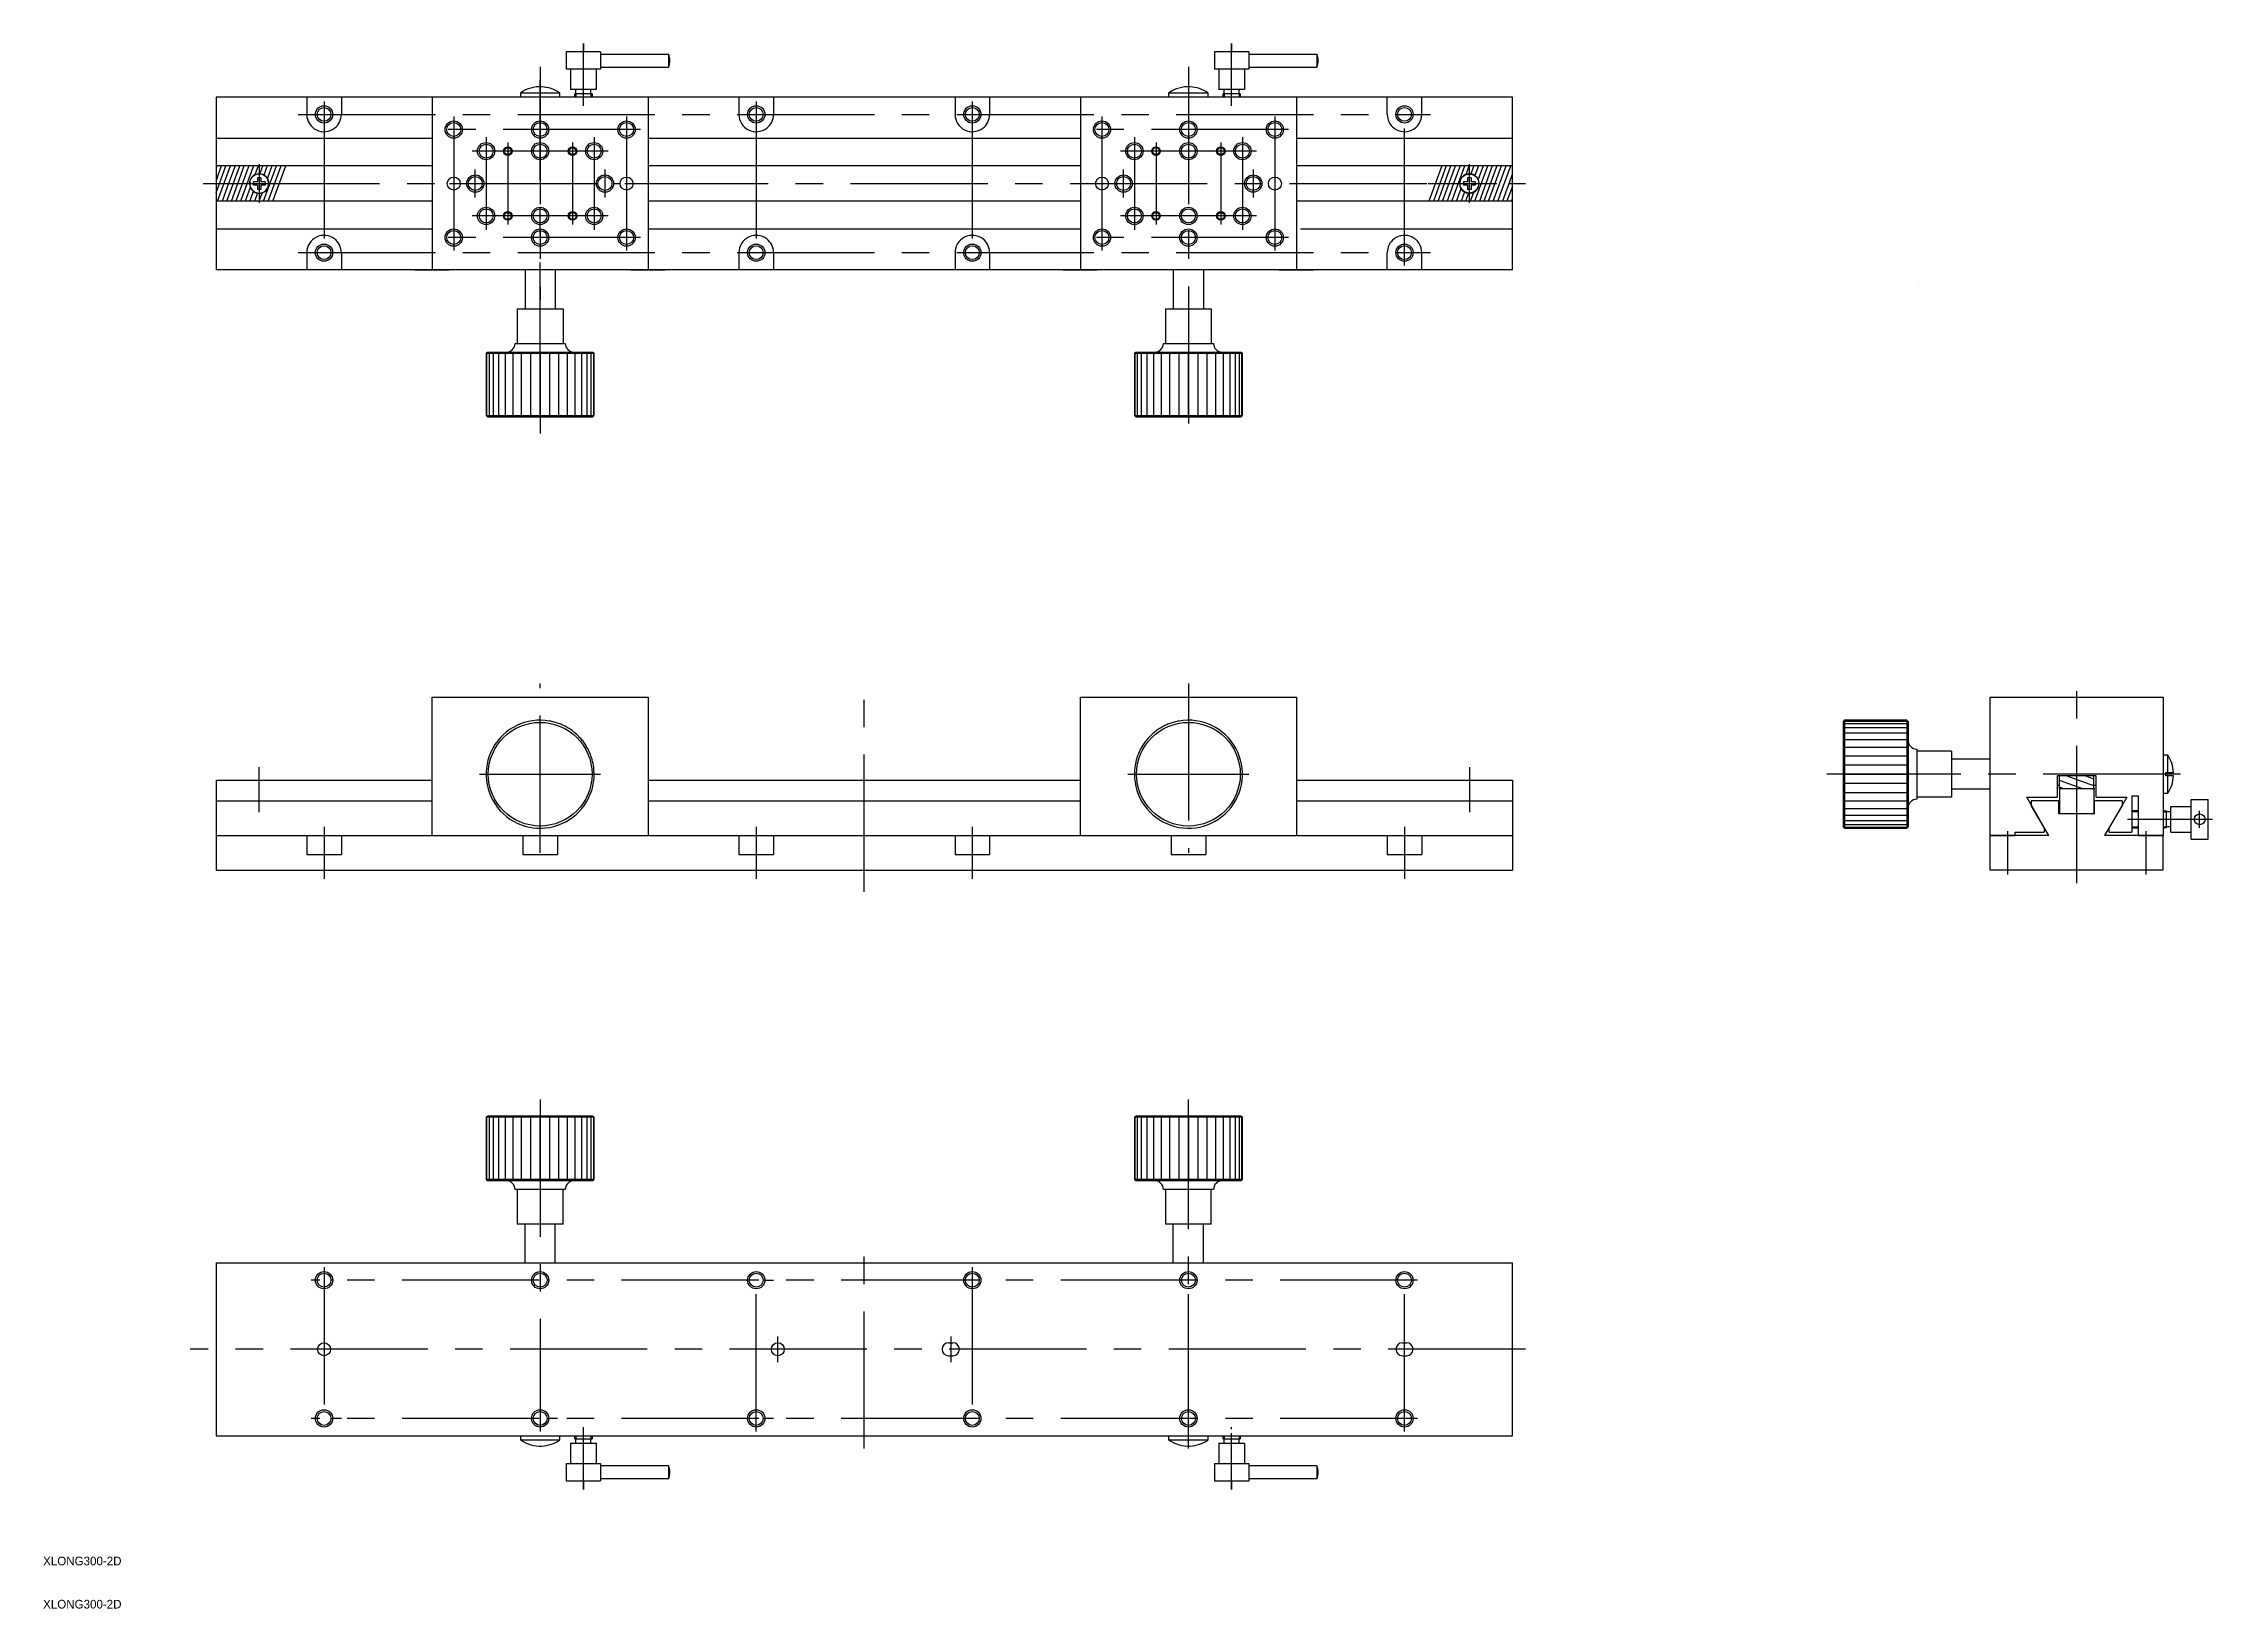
# Model space of a CAD drawing. Extents: x 10 to 512, y 10 to 372.
import ezdxf

# ---------------------------------------------------------------- set-up
doc = ezdxf.new("R2010")
doc.units = 0
doc.linetypes.add('CENTER', pattern=[50.8, 31.75, -6.35, 6.35, -6.35])
doc.linetypes.add('DASH_CENTER', pattern=[14, 11, -1, 1, -1])
doc.layers.get('0').update_dxf_attribs({"linetype": 'CONTINUOUS'})
doc.layers.add('CENTER', color=1, linetype='CENTER')

msp = doc.modelspace()

# ---------------------------------------------------------------- texts
at = {"color": 7, "linetype": 'CONTINUOUS'}
for p in [(10, 20), (10, 10)]:
    msp.add_text('XLONG300-2D', height=2, dxfattribs=at).set_placement(p)

# ---------------------------------------------------------------- linework, layer by layer
at = {"color": 7, "linetype": 'CONTINUOUS'}
for p, q in [((135, 370.29), (131, 370.29)), ((131, 370.29), (131, 366.29)), ((139, 370.29), (135, 370.29)), ((139, 370.29), (139, 366.29)), ((139, 369.79), (139, 366.79)), ((139, 369.79), (154.71, 369.79)), ((139, 369.54), (139, 367.04)), ((139, 367.04), (139, 366.29)), ((139, 366.79), (154.71, 366.79)), ((154.71, 369.79), (154.71, 366.79)), ((281, 370.29), (281, 366.29)), ((285, 370.29), (281, 370.29)), ((289, 370.29), (285, 370.29)), ((289, 370.29), (289, 366.29)), ((289, 369.79), (304.71, 369.79)), ((289, 369.79), (289, 366.79)), ((289, 369.54), (289, 367.04)), ((289, 367.04), (289, 366.29)), ((289, 366.79), (304.71, 366.79)), ((304.71, 369.79), (304.71, 366.79)), ((132, 366.29), (131, 366.29)), ((132, 366.29), (131.54, 366.29)), ((138, 366.29), (132, 366.29)), ((132, 366.29), (132, 361.59)), ((133.28, 361.59), (132, 361.59)), ((133, 361.59), (132.5, 361.59)), ((135, 361.59), (133.28, 361.59)), ((133.28, 360.59), (133.28, 361.59)), ((136.73, 361.59), (135, 361.59)), ((136.73, 361.59), (135, 361.59)), ((137, 361.59), (136.73, 361.59)), ((137, 361.59), (136.73, 361.59)), ((136.73, 360.59), (136.73, 361.59)), ((137.5, 361.59), (137, 361.59)), ((137.5, 361.59), (137, 361.59)), ((138, 361.59), (137, 361.59)), ((138, 366.29), (138, 361.59)), ((138.46, 366.29), (138, 366.29)), ((139, 366.29), (138.46, 366.29)), ((282, 366.29), (281, 366.29)), ((282, 366.29), (281.54, 366.29)), ((282, 366.29), (282, 361.59)), ((288, 366.29), (282, 366.29)), ((283.28, 361.59), (282, 361.59)), ((283, 361.59), (282.5, 361.59)), ((283.28, 360.59), (283.28, 361.59)), ((285, 361.59), (283.28, 361.59)), ((286.73, 361.59), (285, 361.59)), ((286.73, 361.59), (285, 361.59)), ((286.73, 360.59), (286.73, 361.59)), ((287, 361.59), (286.73, 361.59)), ((287, 361.59), (286.73, 361.59)), ((288, 361.59), (287, 361.59)), ((287.5, 361.59), (287, 361.59)), ((287.5, 361.59), (287, 361.59)), ((288.46, 366.29), (288, 366.29)), ((288, 366.29), (288, 361.59)), ((289, 366.29), (288.46, 366.29)), ((50, 359.84), (50, 357.84)), ((50, 359.84), (50, 357.84)), ((100, 359.84), (50, 359.84)), ((50, 357.84), (50, 319.84)), ((71, 359.84), (71, 355.84)), ((71, 359.84), (71, 355.84)), ((79, 359.84), (79, 355.84)), ((150, 359.84), (100, 359.84)), ((100, 359.84), (100, 319.84)), ((120.5, 360.85), (129.5, 360.85)), ((120.5, 359.84), (120.5, 360.85)), ((129.5, 360.85), (129.5, 359.84)), ((133, 359.84), (133, 360.59)), ((133.28, 360.59), (133, 360.59)), ((133.28, 359.84), (133, 359.84)), ((136.73, 360.59), (133.28, 360.59)), ((136.73, 359.84), (133.28, 359.84)), ((137, 360.59), (136.73, 360.59)), ((137, 359.84), (136.73, 359.84)), ((137, 360.59), (137, 359.84)), ((150, 359.84), (150, 319.84)), ((350, 359.84), (150, 359.84)), ((171, 359.84), (171, 355.84)), ((179, 359.84), (171, 359.84)), ((179, 359.84), (179, 355.84)), ((221, 359.84), (221, 355.84)), ((221, 359.84), (221, 355.84)), ((229, 359.84), (229, 355.84)), ((250, 359.84), (250, 319.84)), ((300, 359.84), (250, 359.84)), ((270.5, 359.84), (270.5, 360.85)), ((270.5, 360.85), (279.5, 360.85)), ((279.5, 360.85), (279.5, 359.84)), ((283.28, 360.59), (283, 360.59)), ((283, 359.84), (283, 360.59)), ((283.28, 359.84), (283, 359.84)), ((286.73, 360.59), (283.28, 360.59)), ((286.73, 359.84), (283.28, 359.84)), ((287, 360.59), (286.73, 360.59)), ((287, 359.84), (286.73, 359.84)), ((287, 360.59), (287, 359.84)), ((300, 359.84), (300, 319.84)), ((321, 355.84), (321, 359.84)), ((329, 355.84), (329, 359.84)), ((329, 355.84), (329, 359.84)), ((350, 342.2), (350, 359.84)), ((50, 354.09), (50, 343.94)), ((50, 350.34), (100, 350.34)), ((150, 350.34), (250, 350.34)), ((300, 350.34), (350, 350.34)), ((50, 343.94), (50, 343.84)), ((57.61, 343.94), (50, 343.94)), ((50, 343.84), (50, 343.5)), ((50, 343.5), (50, 340.58)), ((58.67, 343.94), (57.61, 343.94)), ((59.74, 343.94), (58.67, 343.94)), ((60.8, 343.94), (59.74, 343.94)), ((61.86, 343.94), (60.8, 343.94)), ((62.93, 343.94), (61.86, 343.94)), ((63.99, 343.94), (62.93, 343.94)), ((65.06, 343.94), (63.99, 343.94)), ((66.12, 343.94), (65.06, 343.94)), ((100, 343.94), (66.12, 343.94)), ((100, 342.34), (100, 337.34)), ((250, 343.94), (150, 343.94)), ((250, 342.34), (250, 337.34)), ((350, 343.94), (300, 343.94)), ((341.06, 343.94), (333.45, 343.94)), ((342.12, 343.94), (341.06, 343.94)), ((343.18, 343.94), (342.12, 343.94)), ((344.25, 343.94), (343.18, 343.94)), ((345.31, 343.94), (344.25, 343.94)), ((346.38, 343.94), (345.31, 343.94)), ((347.44, 343.94), (346.38, 343.94)), ((348.51, 343.94), (347.44, 343.94)), ((349.57, 343.94), (348.51, 343.94)), ((350, 339.27), (350, 342.2)), ((50, 340.58), (50, 337.65)), ((50, 337.65), (50, 335.84)), ((59.6, 340.24), (58.65, 340.24)), ((58.65, 339.44), (58.65, 340.24)), ((59.6, 339.44), (58.65, 339.44)), ((59.6, 341.19), (59.6, 340.24)), ((60.4, 341.19), (59.6, 341.19)), ((59.6, 339.44), (59.6, 338.49)), ((60.4, 338.49), (59.6, 338.49)), ((60.4, 341.19), (60.4, 340.24)), ((61.35, 340.24), (60.4, 340.24)), ((60.4, 339.44), (60.4, 338.49)), ((61.35, 339.44), (60.4, 339.44)), ((61.35, 340.24), (61.35, 339.44)), ((100, 337.34), (100, 325.59)), ((150, 339.84), (150, 337.34)), ((250, 337.34), (250, 325.59)), ((300, 339.84), (300, 337.34)), ((338.65, 340.24), (338.65, 339.44)), ((339.6, 340.24), (338.65, 340.24)), ((339.6, 339.44), (338.65, 339.44)), ((340.4, 341.19), (339.6, 341.19)), ((339.6, 341.19), (339.6, 340.24)), ((339.6, 339.44), (339.6, 338.49)), ((340.4, 338.49), (339.6, 338.49)), ((340.4, 341.19), (340.4, 340.24)), ((341.35, 340.24), (340.4, 340.24)), ((341.35, 339.44), (340.4, 339.44)), ((340.4, 339.44), (340.4, 338.49)), ((341.35, 340.24), (341.35, 339.44)), ((350, 336.35), (350, 339.27)), ((350, 335.74), (350, 336.35)), ((50, 335.84), (50, 329.34)), ((50.37, 335.74), (50, 335.74)), ((51.43, 335.74), (50.37, 335.74)), ((52.49, 335.74), (51.43, 335.74)), ((53.56, 335.74), (52.49, 335.74)), ((54.62, 335.74), (53.56, 335.74)), ((55.69, 335.74), (54.62, 335.74)), ((56.75, 335.74), (55.69, 335.74)), ((57.82, 335.74), (56.75, 335.74)), ((58.88, 335.74), (57.82, 335.74)), ((59.94, 335.74), (58.88, 335.74)), ((61.01, 335.74), (59.94, 335.74)), ((62.07, 335.74), (61.01, 335.74)), ((63.14, 335.74), (62.07, 335.74)), ((100, 335.74), (63.14, 335.74)), ((250, 335.74), (150, 335.74)), ((330.62, 335.74), (300, 335.74)), ((331.69, 335.74), (330.62, 335.74)), ((332.75, 335.74), (331.69, 335.74)), ((347.65, 335.74), (332.75, 335.74)), ((333.81, 335.74), (333.45, 335.74)), ((334.88, 335.74), (333.81, 335.74)), ((335.94, 335.74), (334.88, 335.74)), ((337.01, 335.74), (335.94, 335.74)), ((338.07, 335.74), (337.01, 335.74)), ((339.14, 335.74), (338.07, 335.74)), ((340.2, 335.74), (339.14, 335.74)), ((341.26, 335.74), (340.2, 335.74)), ((342.33, 335.74), (341.26, 335.74)), ((343.39, 335.74), (342.33, 335.74)), ((344.46, 335.74), (343.39, 335.74)), ((345.52, 335.74), (344.46, 335.74)), ((346.58, 335.74), (345.52, 335.74)), ((348.71, 335.74), (347.65, 335.74)), ((349.78, 335.74), (348.71, 335.74)), ((350, 335.74), (349.78, 335.74)), ((350, 329.71), (350, 335.74)), ((50, 329.34), (100, 329.34)), ((150, 329.71), (150, 325.59)), ((150, 329.34), (250, 329.34)), ((300, 329.71), (300, 325.59)), ((300.95, 329.34), (350, 329.34)), ((350, 325.59), (350, 329.71)), ((71, 323.84), (71, 319.84)), ((79, 323.84), (79, 319.84)), ((171, 323.84), (171, 319.84)), ((179, 323.84), (179, 319.84)), ((221, 323.84), (221, 319.84)), ((229, 323.84), (229, 319.84)), ((321, 319.84), (321, 323.84)), ((329, 319.84), (329, 323.84)), ((350, 319.84), (350, 325.59)), ((350, 319.84), (350, 324.24)), ((100, 319.84), (50, 319.84)), ((150, 319.84), (50, 319.84)), ((96, 319.84), (104, 319.84)), ((121.5, 319.84), (100, 319.84)), ((128.5, 319.84), (121.5, 319.84)), ((121.5, 319.84), (121.5, 310.84)), ((150, 319.84), (128.5, 319.84)), ((128.5, 319.84), (128.5, 310.84)), ((146, 319.84), (154, 319.84)), ((350, 319.84), (150, 319.84)), ((246, 319.84), (254, 319.84)), ((271.5, 319.84), (250, 319.84)), ((271.5, 319.84), (271.5, 310.84)), ((278.5, 319.84), (271.5, 319.84)), ((278.5, 319.84), (278.5, 310.84)), ((300, 319.84), (278.5, 319.84)), ((296, 319.84), (304, 319.84)), ((444.15, 316.57), (444.15, 316.57)), ((119.7, 310.84), (119.7, 302.84)), ((119.7, 310.84), (121.5, 310.84)), ((121.5, 310.84), (128.5, 310.84)), ((128.5, 310.84), (130.3, 310.84)), ((130.3, 310.84), (130.3, 302.84)), ((269.7, 310.84), (271.5, 310.84)), ((269.7, 310.84), (269.7, 302.84)), ((271.5, 310.84), (278.5, 310.84)), ((278.5, 310.84), (280.3, 310.84)), ((280.3, 310.84), (280.3, 302.84)), ((119.2, 302.84), (130.3, 302.84)), ((130.3, 302.84), (130.8, 302.84)), ((269.2, 302.84), (280.3, 302.84)), ((280.3, 302.84), (280.8, 302.84)), ((112.5, 300.54), (112.8, 300.84)), ((112.5, 300.54), (112.8, 300.84)), ((112.5, 300.54), (112.8, 300.84)), ((112.5, 300.54), (125, 300.54)), ((112.5, 300.54), (112.5, 286.14)), ((112.5, 300.54), (112.5, 286.14)), ((112.8, 300.84), (137.2, 300.84)), ((125, 300.54), (128.24, 300.54)), ((126.17, 300.84), (137.2, 300.84)), ((128.24, 300.54), (137.5, 300.54)), ((136.33, 300.54), (136.75, 300.54)), ((136.75, 300.54), (137.07, 300.54)), ((137.07, 300.54), (137.31, 300.54)), ((137.2, 300.84), (137.5, 300.54)), ((137.2, 300.84), (137.5, 300.54)), ((137.31, 300.54), (137.45, 300.54)), ((137.45, 300.54), (137.5, 300.54)), ((137.5, 286.14), (137.5, 300.54)), ((137.5, 286.14), (137.5, 300.54)), ((262.5, 300.54), (262.8, 300.84)), ((262.5, 300.54), (262.55, 300.54)), ((262.5, 300.54), (262.5, 286.14)), ((262.55, 300.54), (262.69, 300.54)), ((262.69, 300.54), (262.93, 300.54)), ((262.8, 300.84), (287.2, 300.84)), ((262.93, 300.54), (263.25, 300.54)), ((263.25, 300.54), (263.67, 300.54)), ((263.67, 300.54), (263.69, 300.54)), ((263.69, 300.54), (264.17, 300.54)), ((264.17, 300.54), (264.25, 300.54)), ((264.25, 300.54), (264.76, 300.54)), ((264.76, 300.54), (265.17, 300.54)), ((265.17, 300.54), (265.42, 300.54)), ((265.42, 300.54), (266.16, 300.54)), ((266.16, 300.54), (266.42, 300.54)), ((266.42, 300.54), (266.97, 300.54)), ((266.97, 300.54), (267.83, 300.54)), ((267.83, 300.54), (267.97, 300.54)), ((267.97, 300.54), (268.75, 300.54)), ((268.75, 300.54), (269.72, 300.54)), ((269.72, 300.54), (269.75, 300.54)), ((269.75, 300.54), (270.72, 300.54)), ((270.72, 300.54), (271.72, 300.54)), ((271.72, 300.54), (271.76, 300.54)), ((271.76, 300.54), (272.83, 300.54)), ((272.83, 300.54), (273.83, 300.54)), ((273.83, 300.54), (273.91, 300.54)), ((273.91, 300.54), (275, 300.54)), ((275, 300.54), (278.24, 300.54)), ((276.17, 300.84), (287.2, 300.84)), ((278.24, 300.54), (287.5, 300.54)), ((286.33, 300.54), (286.75, 300.54)), ((286.75, 300.54), (287.07, 300.54)), ((287.07, 300.54), (287.31, 300.54)), ((287.2, 300.84), (287.5, 300.54)), ((287.2, 300.84), (287.5, 300.54)), ((287.31, 300.54), (287.45, 300.54)), ((287.45, 300.54), (287.5, 300.54)), ((287.5, 286.14), (287.5, 300.54)), ((287.5, 286.14), (287.5, 300.54)), ((112.8, 285.84), (112.5, 286.14)), ((112.5, 286.14), (137.5, 286.14)), ((126.17, 286.14), (137.5, 286.14)), ((137.07, 286.14), (137.31, 286.14)), ((137.5, 286.14), (137.2, 285.84)), ((137.5, 286.14), (137.2, 285.84)), ((137.31, 286.14), (137.45, 286.14)), ((137.45, 286.14), (137.5, 286.14)), ((262.5, 286.14), (262.55, 286.14)), ((262.8, 285.84), (262.5, 286.14)), ((262.55, 286.14), (262.69, 286.14)), ((262.69, 286.14), (262.93, 286.14)), ((262.93, 286.14), (263.25, 286.14)), ((263.25, 286.14), (263.67, 286.14)), ((263.67, 286.14), (263.69, 286.14)), ((263.69, 286.14), (264.25, 286.14)), ((264.25, 286.14), (264.76, 286.14)), ((264.76, 286.14), (265.17, 286.14)), ((265.17, 286.14), (265.42, 286.14)), ((265.42, 286.14), (266.16, 286.14)), ((266.16, 286.14), (266.42, 286.14)), ((266.42, 286.14), (266.97, 286.14)), ((266.97, 286.14), (267.83, 286.14)), ((267.83, 286.14), (267.97, 286.14)), ((267.97, 286.14), (268.75, 286.14)), ((268.75, 286.14), (269.72, 286.14)), ((269.72, 286.14), (269.75, 286.14)), ((269.75, 286.14), (270.72, 286.14)), ((270.72, 286.14), (271.72, 286.14)), ((271.72, 286.14), (271.76, 286.14)), ((271.76, 286.14), (272.83, 286.14)), ((272.83, 286.14), (273.83, 286.14)), ((273.83, 286.14), (275, 286.14)), ((275, 286.14), (287.5, 286.14)), ((276.17, 286.14), (287.5, 286.14)), ((287.07, 286.14), (287.31, 286.14)), ((287.5, 286.14), (287.2, 285.84)), ((287.5, 286.14), (287.2, 285.84)), ((287.31, 286.14), (287.45, 286.14)), ((287.45, 286.14), (287.5, 286.14)), ((112.8, 285.84), (137.2, 285.84)), ((262.8, 285.84), (287.2, 285.84)), ((100, 193.72), (100, 220.92)), ((100, 220.92), (150, 220.92)), ((150, 220.92), (150, 193.72)), ((250, 201.72), (250, 220.92)), ((250, 220.92), (300, 220.92)), ((300, 220.92), (300, 201.72)), ((460.53, 207.72), (460.53, 220.92)), ((460.53, 220.92), (480.53, 220.92)), ((460.53, 188.92), (460.53, 220.92)), ((480.53, 220.92), (500.53, 220.92)), ((500.53, 220.92), (500.53, 194.67)), ((426.53, 215.32), (426.83, 215.62)), ((426.53, 215.32), (426.53, 190.92)), ((441.23, 215.62), (426.83, 215.62)), ((426.83, 215.62), (426.83, 215.57)), ((426.83, 215.57), (426.83, 215.43)), ((426.83, 215.43), (426.83, 215.19)), ((426.83, 215.19), (426.83, 214.86)), ((426.83, 214.86), (426.83, 214.45)), ((426.83, 214.45), (426.83, 214.43)), ((426.83, 214.43), (426.83, 213.86)), ((426.83, 213.86), (426.83, 213.36)), ((426.83, 213.36), (426.83, 212.94)), ((426.83, 212.94), (426.83, 212.69)), ((426.83, 212.69), (426.83, 211.96)), ((426.83, 211.96), (426.83, 211.69)), ((426.83, 211.69), (426.83, 211.15)), ((426.83, 211.15), (426.83, 210.29)), ((441.23, 215.62), (441.53, 215.32)), ((441.23, 215.62), (441.23, 215.57)), ((441.23, 215.57), (441.23, 215.43)), ((441.23, 215.43), (441.23, 215.19)), ((441.23, 215.19), (441.23, 214.86)), ((441.23, 214.86), (441.23, 214.45)), ((441.23, 214.45), (441.23, 214.43)), ((441.23, 214.43), (441.23, 213.94)), ((441.23, 213.94), (441.23, 213.86)), ((441.23, 213.86), (441.23, 213.36)), ((441.23, 213.36), (441.23, 212.94)), ((441.23, 212.94), (441.23, 212.69)), ((441.23, 212.69), (441.23, 211.96)), ((441.23, 211.96), (441.23, 211.69)), ((441.23, 211.69), (441.23, 211.15)), ((441.23, 211.15), (441.23, 210.29)), ((441.53, 215.32), (441.53, 204.29)), ((426.83, 210.29), (426.83, 210.15)), ((426.83, 210.15), (426.83, 209.37)), ((426.83, 209.37), (426.83, 208.4)), ((426.83, 208.4), (426.83, 208.37)), ((426.83, 208.37), (426.83, 207.39)), ((426.83, 207.39), (426.83, 206.39)), ((426.83, 206.39), (426.83, 206.35)), ((426.83, 206.35), (426.83, 205.29)), ((441.23, 210.29), (441.23, 210.15)), ((441.23, 210.15), (441.23, 209.37)), ((441.23, 209.37), (441.23, 208.4)), ((441.23, 208.4), (441.23, 208.37)), ((441.23, 208.37), (441.23, 207.39)), ((441.23, 207.39), (441.23, 206.39)), ((441.23, 206.39), (441.23, 205.29)), ((443.53, 208.92), (443.53, 197.32)), ((451.53, 208.42), (443.53, 208.42)), ((451.53, 208.42), (451.53, 206.62)), ((451.53, 206.62), (451.53, 205.12)), ((460.53, 206.62), (451.53, 206.62)), ((460.53, 206.62), (460.53, 207.72)), ((460.53, 206.62), (460.53, 207.72)), ((460.53, 205.12), (460.53, 206.62)), ((460.53, 205.12), (460.53, 206.62)), ((500.53, 207.72), (500.53, 198.52)), ((500.53, 207.62), (501.54, 207.62)), ((501.54, 207.62), (501.54, 203.52)), ((50, 201.72), (100, 201.72)), ((50, 201.72), (50, 188.92)), ((150, 201.72), (250, 201.72)), ((250, 196.92), (250, 201.72)), ((300, 201.72), (300, 196.92)), ((300, 201.72), (350, 201.72)), ((350, 201.72), (350, 188.92)), ((426.83, 205.29), (426.83, 204.29)), ((426.83, 204.29), (426.83, 203.12)), ((426.83, 203.12), (426.83, 190.62)), ((426.83, 201.95), (426.83, 190.62)), ((426.83, 201.95), (426.83, 200.95)), ((426.83, 200.95), (426.83, 199.88)), ((441.23, 205.29), (441.23, 204.29)), ((441.23, 204.29), (441.23, 204.21)), ((441.23, 204.21), (441.23, 203.12)), ((441.23, 203.12), (441.23, 190.62)), ((441.23, 202.03), (441.23, 201.95)), ((441.23, 201.95), (441.23, 190.62)), ((441.23, 201.95), (441.23, 200.95)), ((441.23, 200.95), (441.23, 199.88)), ((441.53, 204.29), (441.53, 193.42)), ((441.53, 201.95), (441.53, 190.92)), ((441.53, 201.95), (441.53, 190.92)), ((451.53, 205.12), (451.53, 201.12)), ((451.53, 201.12), (451.53, 199.62)), ((460.53, 201.12), (460.53, 205.12)), ((460.53, 201.12), (460.53, 205.12)), ((460.53, 199.62), (460.53, 201.12)), ((460.53, 199.62), (460.53, 201.12)), ((476.48, 202.72), (476.03, 202.72)), ((476.03, 202.72), (476.03, 200.47)), ((476.58, 202.72), (476.48, 202.72)), ((476.58, 201.68), (476.58, 202.72)), ((478.1, 202.72), (476.58, 202.72)), ((476.58, 200.47), (476.58, 201.68)), ((482.48, 202.72), (478.1, 202.72)), ((484.48, 202.72), (482.48, 202.72)), ((484.48, 201.99), (484.48, 202.72)), ((484.73, 202.72), (484.48, 202.72)), ((484.48, 200.47), (484.48, 201.99)), ((485.03, 202.72), (484.73, 202.72)), ((485.03, 200.47), (485.03, 202.72)), ((501.13, 202.72), (501.13, 203.52)), ((501.13, 203.52), (502.92, 203.52)), ((502.92, 202.72), (501.13, 202.72)), ((501.54, 202.72), (501.54, 198.62)), ((50, 196.92), (100, 196.92)), ((150, 196.92), (250, 196.92)), ((250, 193.72), (250, 196.92)), ((300, 196.92), (300, 193.72)), ((300, 196.92), (350, 196.92)), ((426.83, 199.88), (426.83, 199.84)), ((426.83, 199.84), (426.83, 198.84)), ((426.83, 198.84), (426.83, 197.87)), ((426.83, 197.87), (426.83, 197.84)), ((426.83, 197.84), (426.83, 196.87)), ((426.83, 196.87), (426.83, 196.08)), ((426.83, 196.08), (426.83, 195.95)), ((426.83, 195.95), (426.83, 195.08)), ((441.23, 199.88), (441.23, 199.84)), ((441.23, 199.84), (441.23, 198.84)), ((441.23, 198.84), (441.23, 197.87)), ((441.23, 197.87), (441.23, 197.84)), ((441.23, 197.84), (441.23, 196.87)), ((441.23, 196.87), (441.23, 196.08)), ((441.23, 196.08), (441.23, 195.95)), ((441.23, 195.95), (441.23, 195.08)), ((451.53, 197.82), (443.53, 197.82)), ((451.53, 199.62), (451.53, 197.82)), ((460.53, 199.62), (451.53, 199.62)), ((460.53, 198.52), (460.53, 199.62)), ((460.53, 198.52), (460.53, 199.62)), ((473.03, 190.77), (468.96, 197.82)), ((468.96, 197.82), (476.03, 197.82)), ((470.03, 196.92), (470.03, 195.89)), ((476.43, 196.92), (470.03, 196.92)), ((474.05, 188.92), (470.03, 195.89)), ((476.03, 200.47), (476.03, 197.82)), ((476.58, 200.47), (476.03, 200.47)), ((476.43, 193.92), (476.43, 196.92)), ((476.53, 199.72), (476.53, 193.92)), ((476.58, 199.72), (476.53, 199.72)), ((476.58, 199.72), (476.53, 199.72)), ((476.58, 200.08), (476.58, 200.47)), ((476.58, 199.72), (476.58, 200.08)), ((477.57, 199.72), (476.58, 199.72)), ((481.95, 199.72), (477.57, 199.72)), ((484.48, 199.72), (481.95, 199.72)), ((485.03, 200.47), (484.48, 200.47)), ((484.48, 200.4), (484.48, 200.47)), ((484.48, 199.72), (484.48, 200.4)), ((484.53, 199.72), (484.48, 199.72)), ((484.53, 199.72), (484.48, 199.72)), ((484.53, 199.72), (484.53, 193.92)), ((484.73, 199.72), (484.53, 199.72)), ((491.03, 196.92), (484.63, 196.92)), ((484.63, 193.92), (484.63, 196.92)), ((485.03, 197.82), (485.03, 200.47)), ((485.03, 197.82), (492.14, 197.82)), ((491.03, 195.91), (486.99, 188.92)), ((492.14, 197.82), (488.03, 190.7)), ((491.03, 196.92), (491.03, 195.91)), ((493.28, 198.12), (494.78, 198.12)), ((493.28, 198.12), (493.28, 194.67)), ((494.78, 198.12), (494.78, 194.67)), ((501.54, 198.62), (500.53, 198.62)), ((506.98, 197.29), (510.98, 197.29)), ((506.98, 196.13), (506.98, 197.29)), ((506.98, 195.67), (506.98, 196.13)), ((510.98, 188.05), (510.98, 197.29)), ((100, 188.92), (100, 193.72)), ((150, 193.72), (150, 188.92)), ((250, 188.92), (250, 193.72)), ((300, 193.72), (300, 188.92)), ((426.83, 190.62), (426.53, 190.92)), ((426.83, 190.62), (426.53, 190.92)), ((426.83, 195.08), (426.83, 194.54)), ((426.83, 194.54), (426.83, 194.28)), ((426.83, 194.28), (426.83, 193.54)), ((426.83, 193.54), (426.83, 193.29)), ((426.83, 193.29), (426.83, 192.88)), ((426.83, 192.88), (426.83, 192.37)), ((426.83, 192.37), (426.83, 191.81)), ((426.83, 191.81), (426.83, 191.79)), ((426.83, 191.79), (426.83, 191.37)), ((426.83, 191.37), (426.83, 191.04)), ((426.83, 191.04), (426.83, 190.81)), ((426.83, 190.81), (426.83, 190.67)), ((441.23, 195.08), (441.23, 194.54)), ((441.23, 194.54), (441.23, 194.28)), ((441.23, 194.28), (441.23, 193.54)), ((441.23, 193.54), (441.23, 193.29)), ((441.23, 193.29), (441.23, 192.88)), ((441.23, 192.88), (441.23, 192.37)), ((441.23, 192.37), (441.23, 192.29)), ((441.23, 192.29), (441.23, 191.81)), ((441.23, 191.81), (441.23, 191.79)), ((441.23, 191.79), (441.23, 191.37)), ((441.23, 191.37), (441.23, 191.04)), ((441.23, 191.04), (441.23, 190.81)), ((441.53, 190.92), (441.23, 190.62)), ((441.53, 190.92), (441.23, 190.62)), ((441.23, 190.81), (441.23, 190.67)), ((441.53, 193.42), (441.53, 190.92)), ((476.53, 193.92), (476.43, 193.92)), ((484.53, 193.92), (476.53, 193.92)), ((484.63, 193.92), (484.53, 193.92)), ((493.28, 194.67), (493.28, 194.39)), ((494.78, 194.67), (493.28, 194.67)), ((493.28, 194.39), (493.28, 189.67)), ((493.28, 190.94), (493.28, 190.67)), ((494.78, 194.67), (494.78, 194.39)), ((494.78, 194.39), (494.78, 188.92)), ((494.78, 190.94), (494.78, 190.67)), ((500.53, 194.67), (500.53, 194.39)), ((500.53, 194.67), (501.28, 194.67)), ((500.53, 194.67), (500.53, 194.39)), ((500.53, 194.39), (500.53, 188.92)), ((500.53, 194.39), (500.53, 190.94)), ((500.53, 190.94), (500.53, 190.67)), ((501.28, 194.39), (501.28, 194.67)), ((501.28, 190.94), (501.28, 194.39)), ((502.28, 194.39), (501.28, 194.39)), ((502.28, 190.94), (501.28, 190.94)), ((501.28, 190.67), (501.28, 190.94)), ((502.28, 194.67), (502.28, 195.67)), ((502.28, 195.67), (506.98, 195.67)), ((502.28, 194.67), (502.28, 195.17)), ((502.28, 194.67), (502.28, 195.17)), ((502.28, 194.39), (502.28, 194.67)), ((502.28, 194.39), (502.28, 194.67)), ((502.28, 192.67), (502.28, 194.39)), ((502.28, 192.67), (502.28, 194.39)), ((502.28, 190.94), (502.28, 192.67)), ((502.28, 189.67), (502.28, 190.94)), ((506.98, 189.67), (506.98, 195.67)), ((50, 188.92), (50, 180.92)), ((50, 188.92), (350, 188.92)), ((71, 188.92), (71, 184.52)), ((79, 188.92), (79, 184.52)), ((100, 188.92), (150, 188.92)), ((121, 188.92), (121, 184.52)), ((129, 188.92), (129, 184.52)), ((171, 188.92), (171, 184.52)), ((179, 188.92), (179, 184.52)), ((221, 188.92), (221, 184.52)), ((229, 188.92), (229, 184.52)), ((250, 188.92), (300, 188.92)), ((271, 188.92), (271, 184.52)), ((279, 188.92), (279, 184.52)), ((321, 188.92), (321, 184.52)), ((329, 188.92), (329, 184.52)), ((350, 188.92), (350, 180.92)), ((426.83, 190.67), (426.83, 190.62)), ((426.83, 190.62), (441.23, 190.62)), ((426.83, 190.62), (441.23, 190.62)), ((441.23, 190.67), (441.23, 190.62)), ((460.53, 180.92), (460.53, 188.92)), ((474.05, 188.92), (460.53, 188.92)), ((460.53, 188.92), (466.28, 188.92)), ((466.28, 189.67), (473.03, 189.67)), ((466.28, 188.92), (466.28, 189.67)), ((473.03, 190.7), (473.03, 189.67)), ((500.53, 188.92), (486.99, 188.92)), ((488.03, 189.67), (488.03, 190.7)), ((488.03, 189.67), (493.28, 189.67)), ((493.28, 190.67), (494.78, 190.67)), ((494.78, 188.92), (500.53, 188.92)), ((501.28, 190.67), (500.53, 190.67)), ((500.53, 180.92), (500.53, 188.92)), ((502.28, 190.17), (502.28, 190.67)), ((502.28, 189.67), (506.98, 189.67)), ((506.98, 188.05), (506.98, 189.67)), ((506.98, 188.05), (510.98, 188.05)), ((50, 180.92), (350, 180.92)), ((71, 184.52), (79, 184.52)), ((121, 184.52), (129, 184.52)), ((171, 184.52), (179, 184.52)), ((221, 184.52), (229, 184.52)), ((271, 184.52), (279, 184.52)), ((321, 184.52), (329, 184.52)), ((500.53, 180.92), (460.53, 180.92)), ((112.5, 123.7), (112.8, 124)), ((112.55, 123.7), (112.5, 123.7)), ((112.5, 123.7), (112.5, 109.3)), ((112.69, 123.7), (112.55, 123.7)), ((112.93, 123.7), (112.69, 123.7)), ((137.2, 124), (112.8, 124)), ((113.25, 123.7), (112.93, 123.7)), ((113.67, 123.7), (113.25, 123.7)), ((113.69, 123.7), (113.67, 123.7)), ((114.25, 123.7), (113.69, 123.7)), ((114.76, 123.7), (114.25, 123.7)), ((115.17, 123.7), (114.76, 123.7)), ((115.42, 123.7), (115.17, 123.7)), ((116.16, 123.7), (115.42, 123.7)), ((116.42, 123.7), (116.16, 123.7)), ((116.97, 123.7), (116.42, 123.7)), ((117.83, 123.7), (116.97, 123.7)), ((117.97, 123.7), (117.83, 123.7)), ((118.75, 123.7), (117.97, 123.7)), ((119.72, 123.7), (118.75, 123.7)), ((119.75, 123.7), (119.72, 123.7)), ((120.72, 123.7), (119.75, 123.7)), ((121.72, 123.7), (120.72, 123.7)), ((121.76, 123.7), (121.72, 123.7)), ((122.83, 123.7), (121.76, 123.7)), ((123.83, 123.7), (122.83, 123.7)), ((125, 123.7), (123.83, 123.7)), ((137.5, 123.7), (125, 123.7)), ((137.5, 123.7), (126.17, 123.7)), ((137.31, 123.7), (137.07, 123.7)), ((137.2, 124), (137.5, 123.7)), ((137.2, 124), (137.5, 123.7)), ((137.45, 123.7), (137.31, 123.7)), ((137.5, 123.7), (137.45, 123.7)), ((137.5, 109.3), (137.5, 123.7)), ((137.5, 109.3), (137.5, 123.7)), ((262.5, 123.7), (262.8, 124)), ((262.55, 123.7), (262.5, 123.7)), ((262.5, 123.7), (262.5, 109.3)), ((262.69, 123.7), (262.55, 123.7)), ((262.93, 123.7), (262.69, 123.7)), ((287.2, 124), (262.8, 124)), ((263.25, 123.7), (262.93, 123.7)), ((263.67, 123.7), (263.25, 123.7)), ((263.69, 123.7), (263.67, 123.7)), ((264.25, 123.7), (263.69, 123.7)), ((264.76, 123.7), (264.25, 123.7)), ((265.17, 123.7), (264.76, 123.7)), ((265.42, 123.7), (265.17, 123.7)), ((266.16, 123.7), (265.42, 123.7)), ((266.42, 123.7), (266.16, 123.7)), ((266.97, 123.7), (266.42, 123.7)), ((267.83, 123.7), (266.97, 123.7)), ((267.97, 123.7), (267.83, 123.7)), ((268.75, 123.7), (267.97, 123.7)), ((269.72, 123.7), (268.75, 123.7)), ((269.75, 123.7), (269.72, 123.7)), ((270.72, 123.7), (269.75, 123.7)), ((271.72, 123.7), (270.72, 123.7)), ((271.76, 123.7), (271.72, 123.7)), ((272.83, 123.7), (271.76, 123.7)), ((273.83, 123.7), (272.83, 123.7)), ((275, 123.7), (273.83, 123.7)), ((287.5, 123.7), (275, 123.7)), ((287.5, 123.7), (276.17, 123.7)), ((287.31, 123.7), (287.07, 123.7)), ((287.2, 124), (287.5, 123.7)), ((287.2, 124), (287.5, 123.7)), ((287.45, 123.7), (287.31, 123.7)), ((287.5, 123.7), (287.45, 123.7)), ((287.5, 109.3), (287.5, 123.7)), ((287.5, 109.3), (287.5, 123.7)), ((112.55, 109.3), (112.5, 109.3)), ((112.8, 109), (112.5, 109.3)), ((112.69, 109.3), (112.55, 109.3)), ((112.93, 109.3), (112.69, 109.3)), ((137.2, 109), (112.8, 109)), ((113.25, 109.3), (112.93, 109.3)), ((113.67, 109.3), (113.25, 109.3)), ((113.69, 109.3), (113.67, 109.3)), ((114.17, 109.3), (113.69, 109.3)), ((114.25, 109.3), (114.17, 109.3)), ((114.76, 109.3), (114.25, 109.3)), ((115.17, 109.3), (114.76, 109.3)), ((115.42, 109.3), (115.17, 109.3)), ((116.16, 109.3), (115.42, 109.3)), ((116.42, 109.3), (116.16, 109.3)), ((116.97, 109.3), (116.42, 109.3)), ((117.83, 109.3), (116.97, 109.3)), ((117.97, 109.3), (117.83, 109.3)), ((118.75, 109.3), (117.97, 109.3)), ((119.72, 109.3), (118.75, 109.3)), ((130.8, 107), (119.2, 107)), ((119.7, 107), (119.7, 99)), ((119.75, 109.3), (119.72, 109.3)), ((120.72, 109.3), (119.75, 109.3)), ((121.72, 109.3), (120.72, 109.3)), ((121.76, 109.3), (121.72, 109.3)), ((122.83, 109.3), (121.76, 109.3)), ((123.83, 109.3), (122.83, 109.3)), ((123.91, 109.3), (123.83, 109.3)), ((125, 109.3), (123.91, 109.3)), ((128.24, 109.3), (125, 109.3)), ((137.2, 109), (126.17, 109)), ((137.5, 109.3), (128.24, 109.3)), ((130.3, 99), (130.3, 107)), ((136.75, 109.3), (136.33, 109.3)), ((137.07, 109.3), (136.75, 109.3)), ((137.31, 109.3), (137.07, 109.3)), ((137.5, 109.3), (137.2, 109)), ((137.5, 109.3), (137.2, 109)), ((137.45, 109.3), (137.31, 109.3)), ((137.5, 109.3), (137.45, 109.3)), ((262.55, 109.3), (262.5, 109.3)), ((262.8, 109), (262.5, 109.3)), ((262.69, 109.3), (262.55, 109.3)), ((262.93, 109.3), (262.69, 109.3)), ((287.2, 109), (262.8, 109)), ((263.25, 109.3), (262.93, 109.3)), ((263.67, 109.3), (263.25, 109.3)), ((263.69, 109.3), (263.67, 109.3)), ((264.17, 109.3), (263.69, 109.3)), ((264.25, 109.3), (264.17, 109.3)), ((264.76, 109.3), (264.25, 109.3)), ((265.17, 109.3), (264.76, 109.3)), ((265.42, 109.3), (265.17, 109.3)), ((266.16, 109.3), (265.42, 109.3)), ((266.42, 109.3), (266.16, 109.3)), ((266.97, 109.3), (266.42, 109.3)), ((267.83, 109.3), (266.97, 109.3)), ((267.97, 109.3), (267.83, 109.3)), ((268.75, 109.3), (267.97, 109.3)), ((269.72, 109.3), (268.75, 109.3)), ((280.8, 107), (269.2, 107)), ((269.7, 107), (269.7, 99)), ((269.75, 109.3), (269.72, 109.3)), ((270.72, 109.3), (269.75, 109.3)), ((271.72, 109.3), (270.72, 109.3)), ((271.76, 109.3), (271.72, 109.3)), ((272.83, 109.3), (271.76, 109.3)), ((273.83, 109.3), (272.83, 109.3)), ((273.91, 109.3), (273.83, 109.3)), ((275, 109.3), (273.91, 109.3)), ((278.24, 109.3), (275, 109.3)), ((287.2, 109), (276.17, 109)), ((287.5, 109.3), (278.24, 109.3)), ((280.3, 99), (280.3, 107)), ((286.75, 109.3), (286.33, 109.3)), ((287.07, 109.3), (286.75, 109.3)), ((287.31, 109.3), (287.07, 109.3)), ((287.5, 109.3), (287.2, 109)), ((287.5, 109.3), (287.2, 109)), ((287.45, 109.3), (287.31, 109.3)), ((287.5, 109.3), (287.45, 109.3)), ((121.5, 99), (119.7, 99)), ((121.5, 90), (121.5, 99)), ((128.5, 99), (121.5, 99)), ((130.3, 99), (128.5, 99)), ((128.5, 90), (128.5, 99)), ((271.5, 99), (269.7, 99)), ((271.5, 90), (271.5, 99)), ((278.5, 99), (271.5, 99)), ((280.3, 99), (278.5, 99)), ((278.5, 90), (278.5, 99)), ((50, 90), (50, 50)), ((50, 90), (300, 90)), ((203.5, 90), (350, 90)), ((350, 84.25), (350, 90)), ((350, 85.6), (350, 90)), ((350, 55.75), (350, 84.25)), ((219.5, 71.5), (220.5, 71.5)), ((324.5, 71.5), (325.5, 71.5)), ((219.5, 68.5), (220.5, 68.5)), ((324.5, 68.5), (325.5, 68.5)), ((50, 55.75), (50, 50)), ((350, 55.33), (350, 55.75)), ((350, 50), (350, 55.33)), ((50, 50), (300, 50)), ((50, 50), (350, 50)), ((120.5, 48.99), (120.5, 50)), ((129.5, 48.99), (120.5, 48.99)), ((129.5, 50), (129.5, 48.99)), ((132, 48.25), (132, 43.55)), ((132, 48.25), (133.28, 48.25)), ((132.5, 48.25), (133, 48.25)), ((133, 49.25), (133, 50)), ((133, 50), (133.28, 50)), ((133, 49.25), (133.28, 49.25)), ((133.28, 50), (136.73, 50)), ((133.28, 49.25), (136.73, 49.25)), ((133.28, 48.25), (133.28, 49.25)), ((133.28, 48.25), (135, 48.25)), ((135, 48.25), (136.73, 48.25)), ((135, 48.25), (136.73, 48.25)), ((136.73, 50), (137, 50)), ((136.73, 49.25), (137, 49.25)), ((136.73, 48.25), (136.73, 49.25)), ((136.73, 48.25), (137, 48.25)), ((136.73, 48.25), (137, 48.25)), ((137, 50), (137, 49.25)), ((137, 48.25), (137.5, 48.25)), ((137, 48.25), (137.5, 48.25)), ((137, 48.25), (138, 48.25)), ((138, 48.25), (138, 43.55)), ((270.5, 48.99), (270.5, 50)), ((279.5, 48.99), (270.5, 48.99)), ((279.5, 50), (279.5, 48.99)), ((282, 48.25), (282, 43.55)), ((282, 48.25), (283.28, 48.25)), ((282.5, 48.25), (283, 48.25)), ((283, 49.25), (283, 50)), ((283, 50), (283.28, 50)), ((283, 49.25), (283.28, 49.25)), ((283.28, 50), (286.73, 50)), ((283.28, 49.25), (286.73, 49.25)), ((283.28, 48.25), (283.28, 49.25)), ((283.28, 48.25), (285, 48.25)), ((285, 48.25), (286.73, 48.25)), ((285, 48.25), (286.73, 48.25)), ((286.73, 50), (287, 50)), ((286.73, 49.25), (287, 49.25)), ((286.73, 48.25), (286.73, 49.25)), ((286.73, 48.25), (287, 48.25)), ((286.73, 48.25), (287, 48.25)), ((287, 50), (287, 49.25)), ((287, 48.25), (287.5, 48.25)), ((287, 48.25), (287.5, 48.25)), ((287, 48.25), (288, 48.25)), ((288, 48.25), (288, 43.55)), ((131, 43.55), (131, 39.55)), ((131, 43.55), (132, 43.55)), ((131.54, 43.55), (132, 43.55)), ((132, 43.55), (138, 43.55)), ((138, 43.55), (138.46, 43.55)), ((138.46, 43.55), (139, 43.55)), ((139, 43.55), (139, 42.8)), ((139, 43.55), (139, 39.55)), ((139, 43.05), (139, 40.05)), ((154.71, 43.05), (139, 43.05)), ((139, 42.8), (139, 40.3)), ((154.71, 43.05), (154.71, 40.05)), ((281, 43.55), (281, 39.55)), ((281, 43.55), (282, 43.55)), ((281.54, 43.55), (282, 43.55)), ((282, 43.55), (288, 43.55)), ((288, 43.55), (288.46, 43.55)), ((288.46, 43.55), (289, 43.55)), ((289, 43.55), (289, 42.8)), ((289, 43.55), (289, 39.55)), ((289, 43.05), (289, 40.05)), ((304.71, 43.05), (289, 43.05)), ((289, 42.8), (289, 40.3)), ((304.71, 43.05), (304.71, 40.05)), ((131, 39.55), (135, 39.55)), ((135, 39.55), (139, 39.55)), ((154.71, 40.05), (139, 40.05)), ((281, 39.55), (285, 39.55)), ((285, 39.55), (289, 39.55)), ((304.71, 40.05), (289, 40.05))]:
    msp.add_line(p, q, dxfattribs=at)
at = {"color": 3, "linetype": 'CONTINUOUS'}
for p, q in [((133.28, 360.59), (133.28, 359.84)), ((136.73, 360.59), (136.73, 359.84)), ((283.28, 360.59), (283.28, 359.84)), ((286.73, 360.59), (286.73, 359.84)), ((117.5, 346.54), (117.5, 346.34)), ((132.5, 346.54), (132.5, 346.34)), ((50, 337.65), (52.29, 343.94)), ((51.22, 343.94), (50, 340.58)), ((50.16, 343.94), (50, 343.5)), ((50.37, 335.74), (53.35, 343.94)), ((52.49, 335.74), (55.48, 343.94)), ((54.41, 343.94), (52.92, 339.84)), ((53.56, 335.74), (56.54, 343.94)), ((57.61, 343.94), (54.62, 335.74)), ((58.67, 343.94), (55.69, 335.74)), ((59.74, 343.94), (58.97, 341.84)), ((60.13, 342.08), (60.8, 343.94)), ((61.01, 335.74), (63.99, 343.94)), ((61.86, 343.94), (61.09, 341.8)), ((62.93, 343.94), (61.88, 341.07)), ((62.07, 335.74), (65.06, 343.94)), ((63.14, 335.74), (66.12, 343.94)), ((333.61, 343.94), (330.62, 335.74)), ((334.67, 343.94), (331.69, 335.74)), ((332.75, 335.74), (335.73, 343.94)), ((333.81, 335.74), (336.8, 343.94)), ((335.94, 335.74), (338.93, 343.94)), ((337.86, 343.94), (336.37, 339.84)), ((339.27, 341.97), (339.99, 343.94)), ((341.06, 343.94), (340.37, 342.05)), ((341.26, 335.74), (344.25, 343.94)), ((342.12, 343.94), (341.3, 341.67)), ((343.18, 343.94), (342.04, 340.79)), ((345.31, 343.94), (342.33, 335.74)), ((346.38, 343.94), (343.39, 335.74)), ((344.46, 335.74), (347.44, 343.94)), ((345.52, 335.74), (348.51, 343.94)), ((346.58, 335.74), (349.57, 343.94)), ((350, 342.2), (347.65, 335.74)), ((52.92, 339.84), (51.43, 335.74)), ((57.93, 338.96), (56.75, 335.74)), ((57.82, 335.74), (58.65, 338.03)), ((59.57, 337.63), (58.88, 335.74)), ((60.65, 337.68), (59.94, 335.74)), ((336.37, 339.84), (334.88, 335.74)), ((337.01, 335.74), (338.08, 338.67)), ((338.86, 337.9), (338.07, 335.74)), ((339.81, 337.59), (339.14, 335.74)), ((340.95, 337.8), (340.2, 335.74)), ((350, 339.27), (348.71, 335.74)), ((349.78, 335.74), (350, 336.35)), ((117.5, 331.54), (117.5, 331.34)), ((132.5, 331.54), (132.5, 331.34)), ((112.69, 286.14), (112.69, 300.54)), ((113.25, 286.14), (113.25, 300.54)), ((114.17, 286.14), (114.17, 300.54)), ((115.42, 286.14), (115.42, 300.54)), ((116.97, 286.14), (116.97, 300.54)), ((118.75, 286.14), (118.75, 300.54)), ((120.72, 286.14), (120.72, 300.54)), ((122.83, 286.14), (122.83, 300.54)), ((125, 286.14), (125, 300.54)), ((127.17, 300.54), (127.17, 286.14)), ((129.28, 300.54), (129.28, 286.14)), ((131.25, 300.54), (131.25, 286.14)), ((133.03, 300.54), (133.03, 286.14)), ((134.58, 300.54), (134.58, 286.14)), ((135.83, 300.54), (135.83, 286.14)), ((136.75, 300.54), (136.75, 286.14)), ((137.31, 300.54), (137.31, 286.14)), ((262.69, 286.14), (262.69, 300.54)), ((263.25, 286.14), (263.25, 300.54)), ((264.17, 286.14), (264.17, 300.54)), ((265.42, 286.14), (265.42, 300.54)), ((266.97, 286.14), (266.97, 300.54)), ((268.75, 286.14), (268.75, 300.54)), ((270.72, 286.14), (270.72, 300.54)), ((272.83, 286.14), (272.83, 300.54)), ((275, 300.54), (275, 286.14)), ((275, 286.14), (275, 300.54)), ((277.17, 300.54), (277.17, 286.14)), ((279.28, 300.54), (279.28, 286.14)), ((281.25, 300.54), (281.25, 286.14)), ((283.03, 300.54), (283.03, 286.14)), ((284.58, 300.54), (284.58, 286.14)), ((285.83, 300.54), (285.83, 286.14)), ((286.75, 300.54), (286.75, 286.14)), ((287.31, 300.54), (287.31, 286.14)), ((426.83, 215.43), (441.23, 215.43)), ((426.83, 214.86), (441.23, 214.86)), ((426.83, 213.94), (441.23, 213.94)), ((426.83, 212.69), (441.23, 212.69)), ((426.83, 211.15), (441.23, 211.15)), ((426.83, 209.37), (441.23, 209.37)), ((426.83, 207.39), (441.23, 207.39)), ((426.83, 205.29), (441.23, 205.29)), ((426.83, 203.12), (441.23, 203.12)), ((441.23, 200.95), (426.83, 200.95)), ((481.95, 199.72), (476.58, 201.68)), ((484.48, 200.4), (478.1, 202.72)), ((484.48, 201.99), (482.48, 202.72)), ((441.23, 198.84), (426.83, 198.84)), ((441.23, 196.87), (426.83, 196.87)), ((477.57, 199.72), (476.58, 200.08)), ((441.23, 195.08), (426.83, 195.08)), ((441.23, 193.54), (426.83, 193.54)), ((441.23, 192.29), (426.83, 192.29)), ((441.23, 191.37), (426.83, 191.37)), ((441.23, 190.81), (426.83, 190.81)), ((494.78, 194.39), (493.28, 194.39)), ((493.28, 190.94), (494.78, 190.94)), ((500.53, 194.39), (501.28, 194.39)), ((500.53, 190.94), (501.28, 190.94)), ((112.69, 109.3), (112.69, 123.7)), ((113.25, 109.3), (113.25, 123.7)), ((114.17, 109.3), (114.17, 123.7)), ((115.42, 109.3), (115.42, 123.7)), ((116.97, 109.3), (116.97, 123.7)), ((118.75, 109.3), (118.75, 123.7)), ((120.72, 109.3), (120.72, 123.7)), ((122.83, 109.3), (122.83, 123.7)), ((125, 123.7), (125, 109.3)), ((125, 109.3), (125, 123.7)), ((127.17, 123.7), (127.17, 109.3)), ((129.28, 123.7), (129.28, 109.3)), ((131.25, 123.7), (131.25, 109.3)), ((133.03, 123.7), (133.03, 109.3)), ((134.58, 123.7), (134.58, 109.3)), ((135.83, 123.7), (135.83, 109.3)), ((136.75, 123.7), (136.75, 109.3)), ((137.31, 123.7), (137.31, 109.3)), ((262.69, 109.3), (262.69, 123.7)), ((263.25, 109.3), (263.25, 123.7)), ((264.17, 109.3), (264.17, 123.7)), ((265.42, 109.3), (265.42, 123.7)), ((266.97, 109.3), (266.97, 123.7)), ((268.75, 109.3), (268.75, 123.7)), ((270.72, 109.3), (270.72, 123.7)), ((272.83, 109.3), (272.83, 123.7)), ((275, 109.3), (275, 123.7)), ((277.17, 123.7), (277.17, 109.3)), ((279.28, 123.7), (279.28, 109.3)), ((281.25, 123.7), (281.25, 109.3)), ((283.03, 123.7), (283.03, 109.3)), ((284.58, 123.7), (284.58, 109.3)), ((285.83, 123.7), (285.83, 109.3)), ((286.75, 123.7), (286.75, 109.3)), ((287.31, 123.7), (287.31, 109.3)), ((133.28, 50), (133.28, 49.25)), ((136.73, 50), (136.73, 49.25)), ((283.28, 50), (283.28, 49.25)), ((286.73, 50), (286.73, 49.25))]:
    msp.add_line(p, q, dxfattribs=at)
for centre, radius in [((75, 355.84), 2), ((175, 355.84), 2), ((225, 355.84), 2), ((325, 355.84), 2), ((105, 352.34), 2), ((125, 352.34), 2), ((145, 352.34), 2), ((255, 352.34), 2), ((275, 352.34), 2), ((295, 352.34), 2), ((112.5, 347.34), 2), ((117.5, 347.34), 1), ((125, 347.34), 2), ((132.5, 347.34), 1), ((137.5, 347.34), 2), ((262.5, 347.34), 2), ((267.5, 347.34), 1), ((275, 347.34), 2), ((282.5, 347.34), 1), ((287.5, 347.34), 2), ((110, 339.84), 2), ((140, 339.84), 2), ((260, 339.84), 2), ((290, 339.84), 2), ((112.5, 332.34), 2), ((117.5, 332.34), 1), ((125, 332.34), 2), ((132.5, 332.34), 1), ((137.5, 332.34), 2), ((262.5, 332.34), 2), ((267.5, 332.34), 1), ((275, 332.34), 2), ((282.5, 332.34), 1), ((287.5, 332.34), 2), ((105, 327.34), 2), ((125, 327.34), 2), ((145, 327.34), 2), ((255, 327.34), 2), ((275, 327.34), 2), ((295, 327.34), 2), ((75, 323.84), 2), ((175, 323.84), 2), ((225, 323.84), 2), ((325, 323.84), 2), ((75, 86), 2), ((125, 86), 2), ((175, 86), 2), ((225, 86), 2), ((275, 86), 2), ((325, 86), 2), ((75, 54), 2), ((125, 54), 2), ((175, 54), 2), ((225, 54), 2), ((275, 54), 2), ((325, 54), 2)]:
    msp.add_circle(centre, radius, dxfattribs=at)
at = {"color": 7, "linetype": 'CONTINUOUS'}
for centre, radius in [((75, 355.84), 1.6), ((175, 355.84), 1.6), ((225, 355.84), 1.6), ((325, 355.84), 1.6), ((105, 352.34), 1.62), ((125, 352.34), 1.62), ((145, 352.34), 1.62), ((255, 352.34), 1.62), ((275, 352.34), 1.62), ((295, 352.34), 1.62), ((112.5, 347.34), 1.62), ((117.5, 347.34), 0.8), ((125, 347.34), 1.62), ((132.5, 347.34), 0.8), ((137.5, 347.34), 1.62), ((262.5, 347.34), 1.62), ((267.5, 347.34), 0.8), ((275, 347.34), 1.62), ((282.5, 347.34), 0.8), ((287.5, 347.34), 1.62), ((105, 339.84), 1.5), ((110, 339.84), 1.62), ((140, 339.84), 1.62), ((145, 339.84), 1.5), ((255, 339.84), 1.5), ((260, 339.84), 1.62), ((290, 339.84), 1.62), ((295, 339.84), 1.5), ((340, 339.84), 2.2), ((112.5, 332.34), 1.62), ((117.5, 332.34), 0.8), ((125, 332.34), 1.62), ((132.5, 332.34), 0.8), ((137.5, 332.34), 1.62), ((262.5, 332.34), 1.62), ((267.5, 332.34), 0.8), ((275, 332.34), 1.62), ((282.5, 332.34), 0.8), ((287.5, 332.34), 1.62), ((105, 327.34), 1.62), ((125, 327.34), 1.62), ((145, 327.34), 1.62), ((255, 327.34), 1.62), ((275, 327.34), 1.62), ((295, 327.34), 1.62), ((75, 323.84), 1.6), ((175, 323.84), 1.6), ((225, 323.84), 1.6), ((325, 323.84), 1.6), ((125, 203.12), 12), ((275, 203.12), 12), ((508.98, 192.67), 1.25), ((75, 86), 1.6), ((125, 86), 1.6), ((175, 86), 1.6), ((225, 86), 1.6), ((275, 86), 1.6), ((325, 86), 1.6), ((75, 70), 1.5), ((180, 70), 1.5), ((75, 54), 1.6), ((125, 54), 1.6), ((175, 54), 1.6), ((225, 54), 1.6), ((275, 54), 1.6), ((325, 54), 1.6)]:
    msp.add_circle(centre, radius, dxfattribs=at)
for centre, radius, start, end in [((151, 368.29), 4, 337.9757, 22.0243), ((301, 368.29), 4, 337.9757, 22.0243), ((125, 354.24), 8, 87.134, 124.2289), ((125, 354.24), 8, 55.7711, 87.134), ((275, 354.24), 8, 87.134, 124.2289), ((275, 354.24), 8, 55.7711, 87.134), ((75, 355.84), 4, 180, 307.3504), ((75, 355.84), 4, 307.3504, 0), ((175, 355.84), 4, 180, 307.3504), ((175, 355.84), 4, 307.3504, 0), ((225, 355.84), 4, 180, 307.3504), ((225, 355.84), 4, 307.3504, 0), ((325, 355.84), 4, 180, 232.6496), ((325, 355.84), 4, 232.6496, 0), ((60, 339.84), 2.25, 117.1954, 202.8046), ((60, 339.84), 2.2, 0, 201.3794), ((60, 339.84), 2.25, 86.8119, 117.1954), ((60, 339.84), 2.25, 0, 86.8119), ((340, 339.84), 2.25, 108.8109, 180), ((340, 339.84), 2.25, 80.5042, 108.8109), ((340, 339.84), 2.25, 54.8031, 80.5042), ((340, 339.84), 2.25, 25.0426, 54.8031), ((60, 339.84), 2.25, 202.8046, 233.1881), ((60, 339.84), 2.2, 201.3794, 0), ((60, 339.84), 2.25, 233.1881, 258.9292), ((60, 339.84), 2.25, 258.9292, 286.8454), ((60, 339.84), 2.25, 286.8454, 0), ((340, 339.84), 2.25, 180, 211.1891), ((340, 339.84), 2.25, 211.1891, 265.1969), ((340, 339.84), 2.25, 265.1969, 294.9574), ((340, 339.84), 2.25, 294.9574, 25.0426), ((75, 323.84), 4, 52.6496, 180), ((75, 323.84), 4, 0, 52.6496), ((175, 323.84), 4, 52.6496, 180), ((175, 323.84), 4, 0, 52.6496), ((225, 323.84), 4, 52.6496, 180), ((225, 323.84), 4, 0, 52.6496), ((325, 323.84), 4, 127.3504, 180), ((325, 323.84), 4, 0, 127.3504), ((117.2, 302.84), 2, 270, 0), ((132.8, 302.84), 2, 180, 270), ((267.2, 302.84), 2, 270, 0), ((282.8, 302.84), 2, 180, 270), ((125, 203.12), 12.5, 80, 5), ((125, 203.12), 12.5, 75, 80), ((125, 203.12), 12.5, 70, 75), ((125, 203.12), 12.5, 65, 70), ((125, 203.12), 12.5, 60, 65), ((125, 203.12), 12.5, 55, 60), ((125, 203.12), 12.5, 50, 55), ((125, 203.12), 12.5, 45, 50), ((125, 203.12), 12.5, 40, 45), ((125, 203.12), 12.5, 35, 40), ((275, 203.12), 12.5, 175, 100), ((275, 203.12), 12.5, 140, 145), ((275, 203.12), 12.5, 135, 140), ((275, 203.12), 12.5, 130, 135), ((275, 203.12), 12.5, 125, 130), ((275, 203.12), 12.5, 120, 125), ((275, 203.12), 12.5, 115, 120), ((275, 203.12), 12.5, 110, 115), ((275, 203.12), 12.5, 105, 110), ((275, 203.12), 12.5, 100, 105), ((443.53, 210.92), 2, 180, 270), ((125, 203.12), 12.5, 30, 35), ((125, 203.12), 12.5, 25, 30), ((125, 203.12), 12.5, 20, 25), ((125, 203.12), 12.5, 15, 20), ((125, 203.12), 12.5, 10, 15), ((275, 203.12), 12.5, 165, 170), ((275, 203.12), 12.5, 160, 165), ((275, 203.12), 12.5, 155, 160), ((275, 203.12), 12.5, 150, 155), ((275, 203.12), 12.5, 145, 150), ((494.93, 203.12), 8, 2.866, 34.2289), ((125, 203.12), 12.5, 5, 10), ((275, 203.12), 12.5, 170, 175), ((494.93, 203.12), 8, 325.7711, 357.134), ((443.53, 195.32), 2, 90, 180), ((117.2, 107), 2, 0, 90), ((132.8, 107), 2, 90, 180), ((267.2, 107), 2, 0, 90), ((282.8, 107), 2, 90, 180), ((219.5, 70), 1.5, 90, 180), ((220.5, 70), 1.5, 0, 90), ((324.5, 70), 1.5, 90, 180), ((325.5, 70), 1.5, 0, 90), ((219.5, 70), 1.5, 180, 270), ((220.5, 70), 1.5, 270, 0), ((324.5, 70), 1.5, 180, 270), ((325.5, 70), 1.5, 270, 0), ((125, 55.6), 8, 235.7711, 272.866), ((125, 55.6), 8, 272.866, 304.2289), ((275, 55.6), 8, 235.7711, 272.866), ((275, 55.6), 8, 272.866, 304.2289), ((151, 41.55), 4, 337.9757, 22.0243), ((301, 41.55), 4, 337.9757, 22.0243)]:
    msp.add_arc(centre, radius, start, end, dxfattribs=at)
at = {"layer": 'CENTER', "color": 1, "linetype": 'CENTER'}
for p, q in [((135, 370.29), (135, 372.29)), ((135, 372.29), (135, 370.29)), ((285, 372.29), (285, 370.29)), ((285, 370.29), (285, 372.29)), ((125, 366.84), (125, 312.84)), ((135, 357.84), (135, 370.29)), ((275, 366.84), (275, 282.01)), ((285, 357.84), (285, 370.29)), ((125, 289.84), (125, 363.84)), ((75, 358.84), (75, 320.84)), ((175, 358.84), (175, 320.84)), ((225, 358.84), (225, 320.84)), ((325, 320.84), (325, 358.84)), ((69, 355.84), (331, 355.84)), ((148.19, 352.34), (102, 352.34)), ((105, 355.34), (105, 324.34)), ((145, 355.34), (145, 324.34)), ((298.19, 352.34), (252, 352.34)), ((255, 355.34), (255, 324.34)), ((295, 355.34), (295, 324.34)), ((140.75, 347.34), (109.25, 347.34)), ((112.5, 350.59), (112.5, 329.09)), ((117.5, 349.34), (117.5, 330.34)), ((132.5, 349.34), (132.5, 330.34)), ((137.5, 350.59), (137.5, 329.09)), ((290.75, 347.34), (259.25, 347.34)), ((262.5, 350.59), (262.5, 329.09)), ((267.5, 349.34), (267.5, 330.34)), ((282.5, 349.34), (282.5, 330.34)), ((287.5, 350.59), (287.5, 329.09)), ((60, 344.34), (60, 335.34)), ((110, 336.59), (110, 343.09)), ((140, 343.09), (140, 336.59)), ((260, 336.59), (260, 343.09)), ((290, 343.09), (290, 336.59)), ((340, 335.34), (340, 344.34)), ((340, 335.34), (340, 344.34)), ((47, 339.84), (52.92, 339.84)), ((52.92, 339.84), (56.11, 339.84)), ((56.11, 339.84), (106.5, 339.84)), ((104, 339.84), (143.5, 339.84)), ((106.5, 339.84), (146, 339.84)), ((146, 339.84), (353, 339.84)), ((330.45, 339.84), (336.37, 339.84)), ((336.37, 339.84), (339.56, 339.84)), ((340.46, 339.84), (346.38, 339.84)), ((140.75, 332.34), (109.25, 332.34)), ((290.75, 332.34), (259.25, 332.34)), ((148.19, 327.34), (102, 327.34)), ((298.19, 327.34), (252, 327.34)), ((69, 323.84), (331, 323.84)), ((125, 300.54), (125, 286.14)), ((125, 286.14), (125, 282.01)), ((125, 184.92), (125, 224.12)), ((200, 175.92), (200, 224.12)), ((275, 224.12), (275, 184.92)), ((480.53, 177.92), (480.53, 223.92)), ((60, 194.34), (60, 204.72)), ((111, 203.12), (139, 203.12)), ((111, 203.12), (139, 203.12)), ((261, 203.12), (289, 203.12)), ((261, 203.12), (289, 203.12)), ((340, 204.72), (340, 194.34)), ((504.53, 203.12), (422.71, 203.12)), ((441.23, 203.12), (426.83, 203.12)), ((75, 190.92), (75, 178.92)), ((175, 190.92), (175, 178.92)), ((225, 190.92), (225, 178.92)), ((325, 190.92), (325, 178.92)), ((511.98, 192.67), (492.28, 192.67)), ((508.98, 190.67), (508.98, 194.67)), ((464.53, 189.92), (464.53, 179.92)), ((496.53, 189.92), (496.53, 179.92)), ((125, 127.82), (125, 51)), ((275, 47), (275, 127.82)), ((275, 123.7), (275, 109.3)), ((200, 47), (200, 94)), ((328, 86), (72, 86)), ((75, 89), (75, 51)), ((77, 86), (76.6, 86)), ((127, 86), (126.6, 86)), ((175, 51), (175, 89)), ((177, 86), (176.6, 86)), ((177.25, 86), (179, 86)), ((225, 89), (225, 51)), ((275, 51), (275, 89)), ((277, 86), (276.6, 86)), ((325, 51), (325, 89)), ((180, 67), (180, 73)), ((220, 73), (220, 67)), ((353, 70), (44, 70)), ((328, 54), (72, 54)), ((76.6, 54), (77, 54)), ((79, 54), (77.25, 54)), ((126.6, 54), (127, 54)), ((129, 54), (127.25, 54)), ((135, 39.55), (135, 52)), ((176.6, 54), (177, 54)), ((179, 54), (177.25, 54)), ((222.75, 54), (221, 54)), ((222.75, 54), (221, 54)), ((223, 54), (223.4, 54)), ((223, 54), (223.4, 54)), ((135, 37.55), (135, 39.55)), ((135, 39.55), (135, 37.55))]:
    msp.add_line(p, q, dxfattribs=at)
at = {"layer": 'CENTER', "color": 1, "linetype": 'DASH_CENTER'}
for p, q in [((285, 39.55), (285, 52)), ((285, 37.55), (285, 39.55)), ((285, 39.55), (285, 37.55))]:
    msp.add_line(p, q, dxfattribs=at)

msp.set_redraw_order([(e.dxf.handle, doc.entitydb.next_handle()) for e in msp.query("TEXT MTEXT ATTDEF DIMENSION ARC_DIMENSION")])  # texts and dimensions are drawn at this point

doc.saveas('drawing.dxf')
